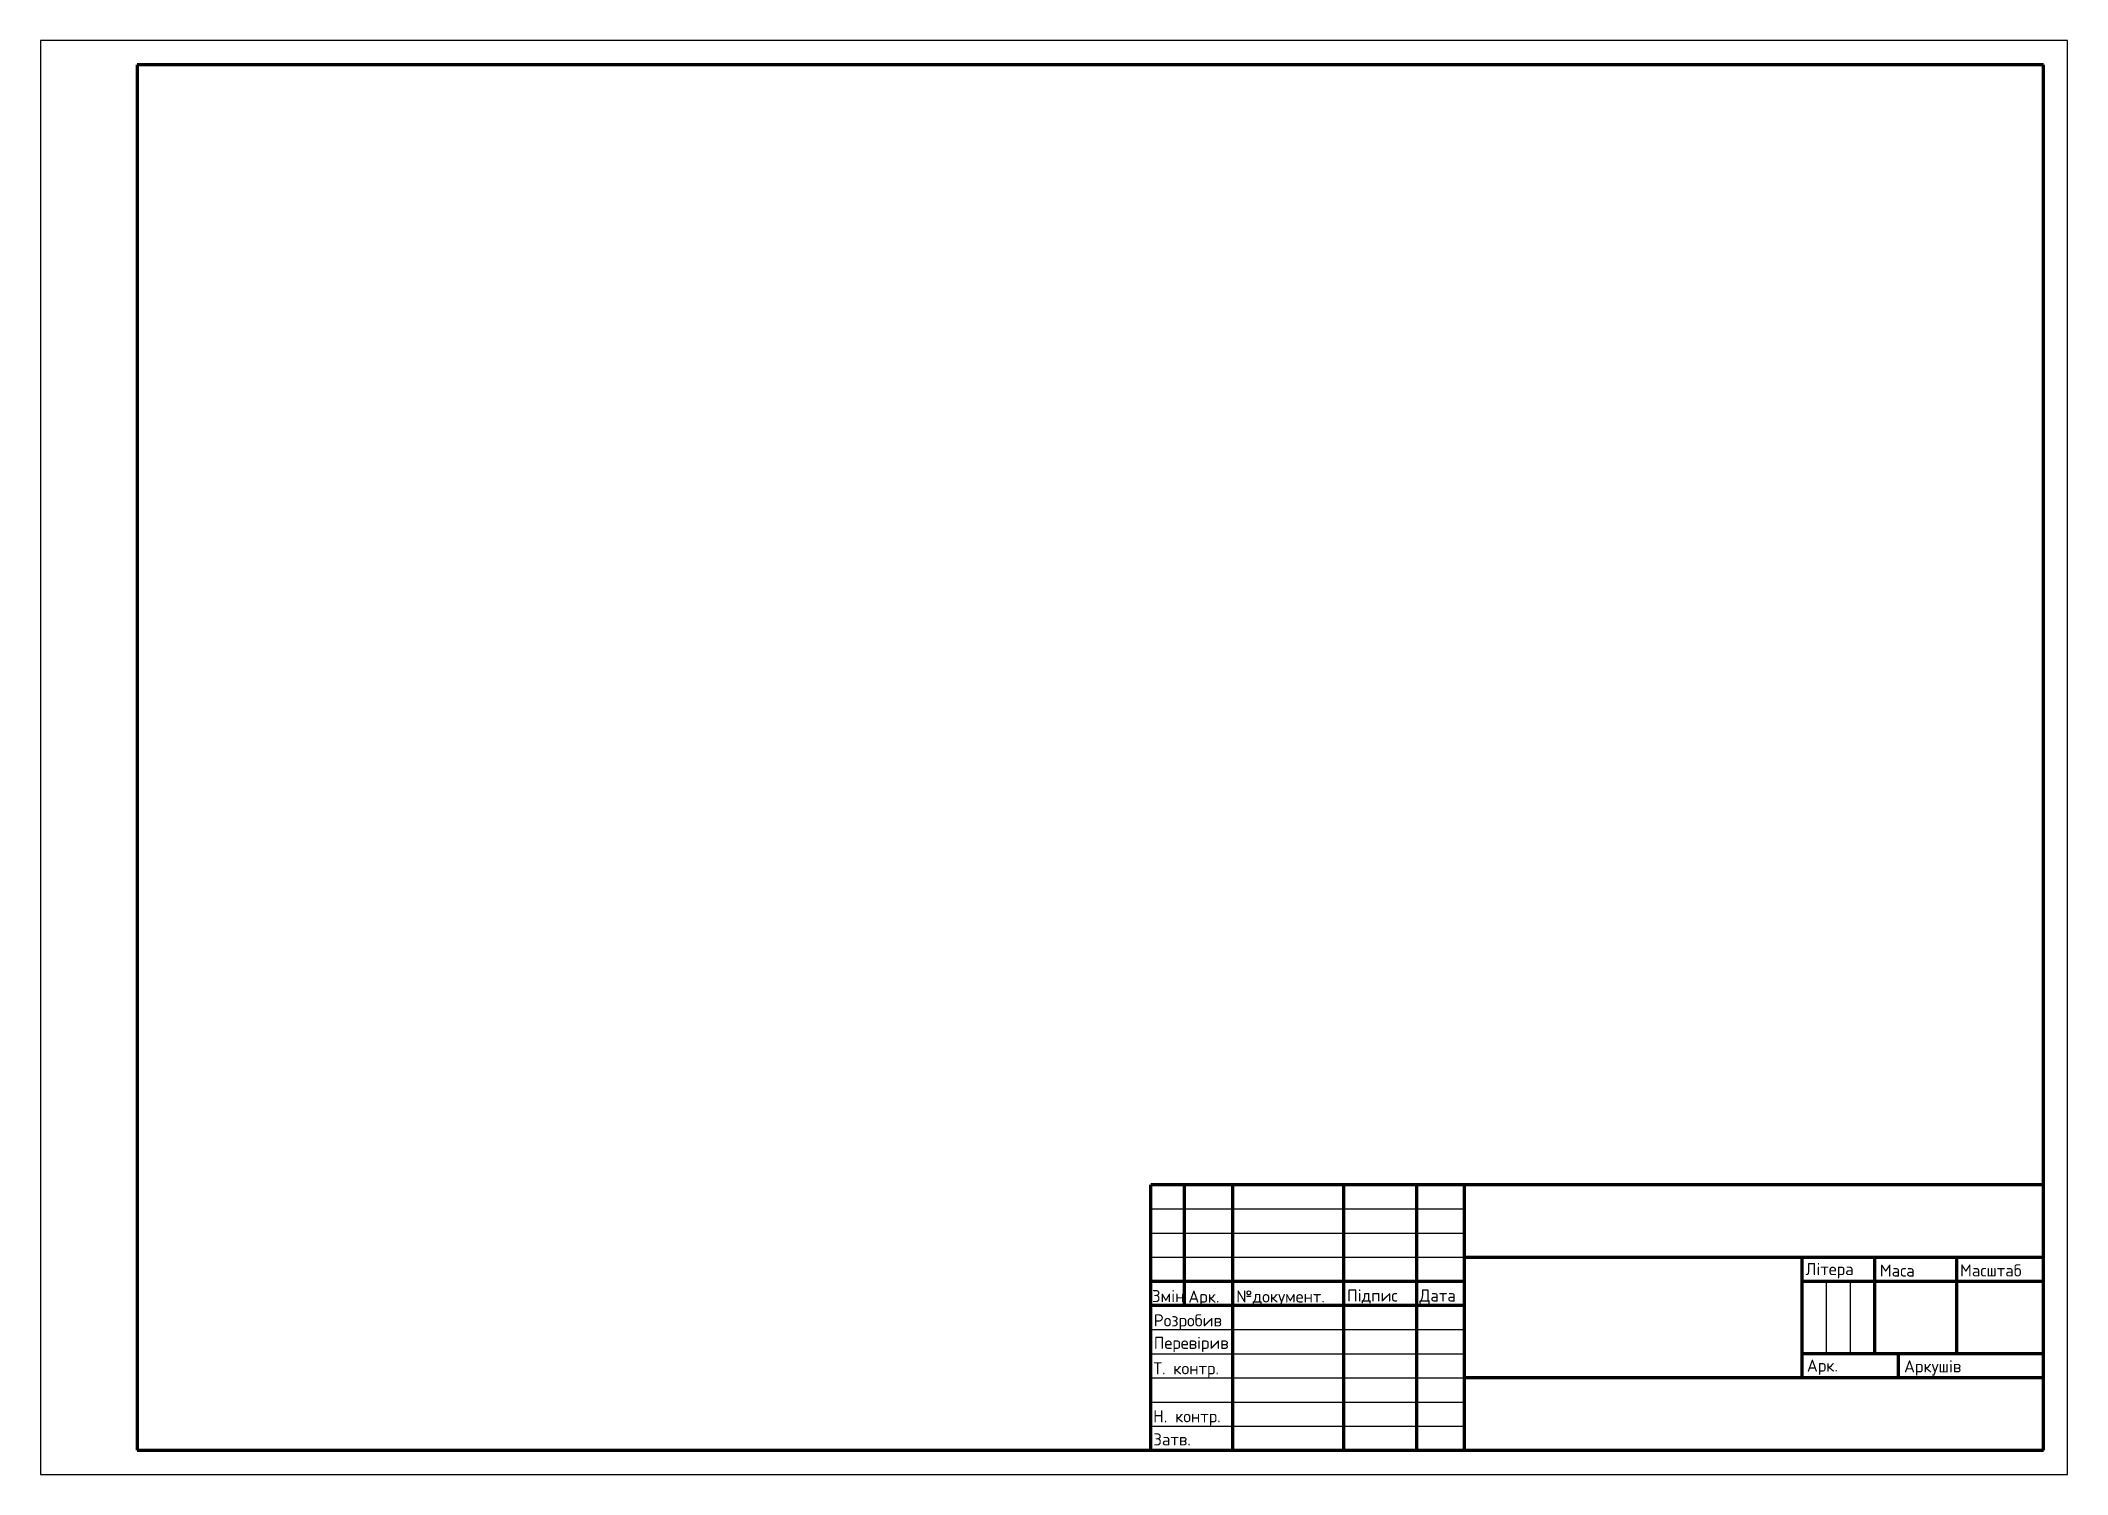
# Model space of a CAD drawing. Header units: millimetres. Extents: x -1271 to 1235, y -315 to 297.
# Drawn here: x -1270.7 to -850.7, y -314.7 to -17.7 of the extents above; entities that cross this region are included whole.
import ezdxf

# ---------------------------------------------------------------- set-up
doc = ezdxf.new("R2010")
doc.units = ezdxf.units.MM
doc.layers.get('0').update_dxf_attribs({"color": 31})
doc.layers.add('r-kontyr', color=93, linetype='Continuous', lineweight=70)
doc.layers.add('r-tonka', color=151, linetype='Continuous', lineweight=25)
doc.layers.add('r-text', color=45, linetype='Continuous')
doc.styles.add('ДСТУ', font='isocpeur.ttf', dxfattribs={"height": 5})

msp = doc.modelspace()

# ---------------------------------------------------------------- texts
at = {"layer": 'r-text', "char_height": 2.5, "attachment_point": 1, "style": 'ДСТУ'}
for s, width, gutter_width, insert in [('Літера', 10, 12.5, (-905.01, -270.89)), ('Маса', 10, 12.5, (-889.62, -271.19)), ('Масштаб', 10, 12.5, (-873.01, -271.17)), ('Змін', 10, 25, (-1040.41, -276.48)), ('Арк.', 10, 12.5, (-1032.88, -276.58)), ('\\pxi-3,l4,t4;№документ.', 22.4284, 12.5, (-1025.47, -276.56)), ('Підпис', 10, 12.5, (-1000.01, -276.36)), ('Розробив', 12.3107, 12.5, (-1040.06, -281.51)), ('Перевірив', 10, 12.5, (-1040.06, -286.17)), ('Т. контр.', 14.4795, 12.5, (-1040.12, -291.44)), ('Арк.', 10, 12.5, (-904.72, -290.87)), ('Аркушів', 10, 12.5, (-884.59, -291.03)), ('Н. контр.', 14.8418, 12.5, (-1040.2, -301.38)), ('Затв.', 10, 12.5, (-1040.13, -306.16))]:
    msp.add_mtext_dynamic_manual_height_columns(s, width=width, gutter_width=gutter_width, heights=[0], dxfattribs=dict(at, insert=insert))
at = {"layer": 'r-text', "insert": (-985, -276.36), "char_height": 2.5, "attachment_point": 1, "style": 'ДСТУ'}
msp.add_mtext('Дата', dxfattribs=at)

# ---------------------------------------------------------------- linework, layer by layer
for p, q in [((-1040.73, -254.67), (-1040.73, -254.67)), ((-905.73, -269.67), (-905.73, -269.67)), ((-1040.73, -279.67), (-1040.73, -279.67)), ((-1040.73, -279.67), (-1040.73, -279.67)), ((-1040.73, -279.67), (-1040.73, -279.67)), ((-1040.73, -279.67), (-1040.73, -279.67)), ((-890.73, -289.67), (-890.73, -289.67)), ((-1023.73, -309.67), (-1023.73, -309.67)), ((-1023.73, -309.67), (-1023.73, -309.67)), ((-1023.73, -309.67), (-1023.73, -309.67)), ((-1023.73, -309.67), (-1023.73, -309.67)), ((-1023.73, -309.67), (-1023.73, -309.67)), ((-1023.73, -309.67), (-1023.73, -309.67)), ((-1023.73, -309.67), (-1023.73, -309.67))]:
    msp.add_line(p, q)
at = {"layer": 'r-kontyr'}
for p, q in [((-855.73, -22.67), (-1250.73, -22.67)), ((-1250.73, -22.67), (-1250.73, -309.67)), ((-855.73, -309.67), (-855.73, -22.67)), ((-1040.75, -254.67), (-1040.75, -309.67)), ((-855.65, -254.67), (-1040.65, -254.67)), ((-1033.73, -254.67), (-1033.73, -279.67)), ((-1023.73, -254.67), (-1023.73, -309.67)), ((-1000.73, -254.67), (-1000.73, -309.67)), ((-985.65, -254.67), (-985.65, -309.67)), ((-975.73, -254.67), (-975.73, -309.67)), ((-975.73, -269.67), (-855.73, -269.67)), ((-905.73, -294.67), (-905.73, -269.67)), ((-890.73, -269.67), (-890.73, -289.67)), ((-873.73, -269.67), (-873.73, -289.67)), ((-1040.73, -274.67), (-975.73, -274.67)), ((-905.73, -274.67), (-855.73, -274.67)), ((-975.73, -279.67), (-1040.73, -279.67)), ((-855.73, -289.67), (-905.73, -289.67)), ((-885.73, -294.67), (-885.73, -289.67)), ((-855.73, -294.67), (-975.73, -294.67)), ((-1250.73, -309.67), (-855.73, -309.67))]:
    msp.add_line(p, q, dxfattribs=at)
at = {"layer": 'r-tonka'}
for p, q in [((-850.73, -17.67), (-1270.73, -17.67)), ((-1270.73, -17.67), (-1270.73, -314.67)), ((-850.73, -314.67), (-850.73, -17.67)), ((-1040.65, -259.67), (-975.65, -259.67)), ((-981.12, -259.67), (-981.12, -259.67)), ((-1040.77, -264.67), (-975.77, -264.67)), ((-1040.74, -269.67), (-975.74, -269.67)), ((-900.73, -274.67), (-900.73, -289.67)), ((-895.73, -274.67), (-895.73, -289.67)), ((-1040.75, -284.67), (-975.75, -284.67)), ((-1040.74, -289.67), (-975.74, -289.67)), ((-1040.73, -294.67), (-975.73, -294.67)), ((-1040.73, -299.67), (-975.73, -299.67)), ((-1040.77, -304.67), (-975.77, -304.67)), ((-1270.73, -314.67), (-850.73, -314.67))]:
    msp.add_line(p, q, dxfattribs=at)

msp.set_redraw_order([(e.dxf.handle, doc.entitydb.next_handle()) for e in msp.query("TEXT MTEXT ATTDEF DIMENSION ARC_DIMENSION")])  # texts and dimensions are drawn at this point

doc.saveas('drawing.dxf')
